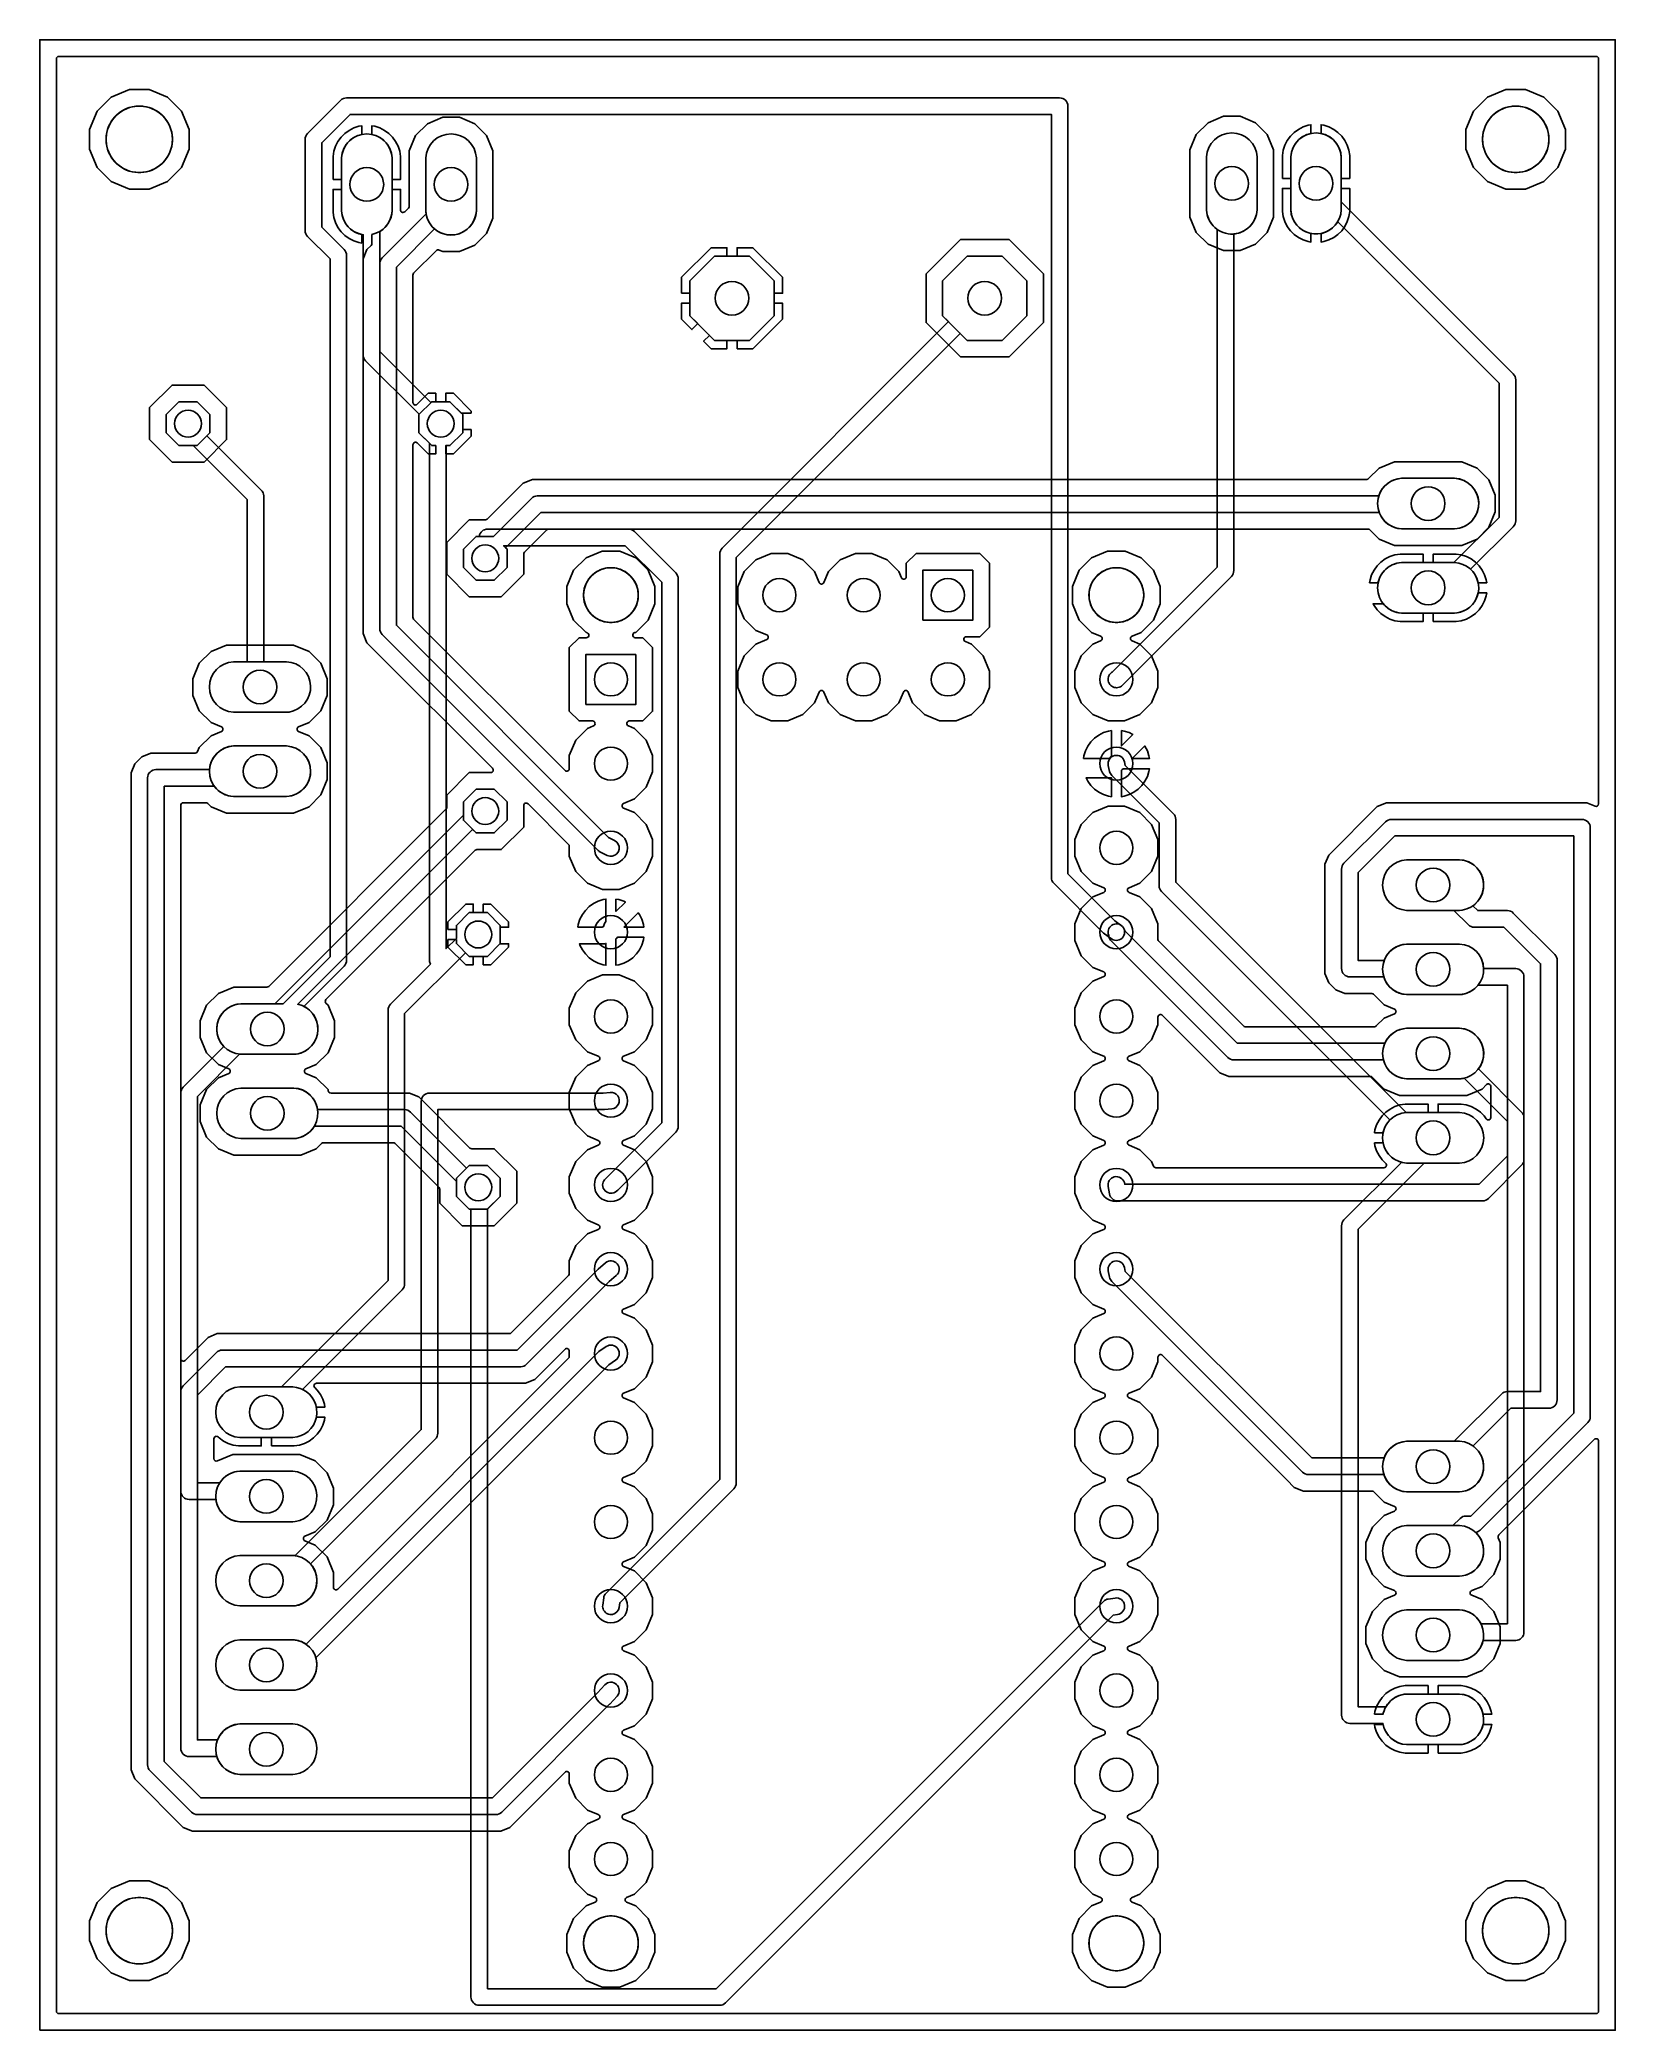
# Model space of a CAD drawing. Header units: millimetres. Extents: x 0 to 47.5, y 0 to 60.
import ezdxf

# ---------------------------------------------------------------- set-up
doc = ezdxf.new("R2010")
doc.units = ezdxf.units.MM

msp = doc.modelspace()

# ---------------------------------------------------------------- linework, layer by layer
at = {"layer": '16_copper'}
for points in [[(7.704, 15.335, 0.906347), (7.629, 16.852), (6.031, 16.852, 0.243053), (5.426, 16.5), (4.75, 16.5), (4.75, 28.146), (6.025, 29.421), (6.061, 29.418), (7.659, 29.418, 0.770701), (7.965, 30.861), (9.177, 32.073, 0.198912), (9.25, 32.25), (9.25, 53.5, 0.198912), (9.177, 53.677), (8.5, 54.354), (8.5, 56.896), (9.354, 57.75), (30.5, 57.75), (30.5, 34.75, 0.198912), (30.573, 34.573), (32.073, 33.073, 0.041311), (32.105, 33.047), (32.315, 32.897, 1), (32.605, 33.303), (32.412, 33.441), (31, 34.854), (31, 58, 0.414214), (30.75, 58.25), (9.25, 58.25, 0.198912), (9.073, 58.177), (8.073, 57.177, 0.198912), (8, 57), (8, 54.25, 0.198912), (8.073, 54.073), (8.75, 53.396), (8.75, 32.354), (7.338, 30.942), (6.061, 30.942, 0.643478), (5.548, 29.652), (4.323, 28.427, 0.198912), (4.25, 28.25), (4.25, 16.25, 0.414214), (4.5, 16), (5.311, 16, 0.365977), (6.031, 15.328), (7.629, 15.328)], [(12.946, 32.37), (13.494, 32.37), (13.88, 32.756), (13.88, 33.304), (13.494, 33.69), (12.946, 33.69), (12.56, 33.304), (12.56, 32.913), (12.25, 32.604), (12.25, 47.77), (12.364, 47.77), (12.75, 48.156), (12.75, 48.704), (12.364, 49.09), (11.816, 49.09), (11.79, 49.064), (10.25, 50.604), (10.25, 54.222, 0.251363), (10.622, 54.841), (10.622, 56.439, 0.95208), (9.098, 56.439), (9.098, 54.841, 0.358527), (9.75, 54.123), (9.75, 50.5, 0.198912), (9.823, 50.323), (11.436, 48.71), (11.43, 48.704), (11.43, 48.156), (11.75, 47.836), (11.75, 32.25, 0.122629), (11.779, 32.133), (10.573, 30.927, 0.198912), (10.5, 30.75), (10.5, 22.604), (7.288, 19.392), (6.031, 19.392, 0.95208), (6.031, 17.868), (7.629, 17.868, 0.778449), (7.921, 19.318), (10.927, 22.323, 0.198912), (11, 22.5), (11, 30.646), (12.835, 32.481)], [(12.512, 54.123, 0.357806), (13.162, 54.841), (13.162, 56.439, 0.95208), (11.638, 56.439), (11.638, 54.841), (11.645, 54.766), (11.66, 54.693), (11.682, 54.621), (11.71, 54.552), (11.746, 54.486), (11.787, 54.424), (11.835, 54.366), (11.888, 54.313), (11.946, 54.265), (12.008, 54.224), (12.074, 54.188), (12.143, 54.16), (12.215, 54.138), (12.288, 54.123), (12.363, 54.116), (12.437, 54.116)], [(32.507, 40.475), (32.545, 40.485, 0.155133), (32.677, 40.573), (35.927, 43.823, 0.198912), (36, 44), (36, 54.148, 0.377231), (36.702, 54.871), (36.702, 56.469, 0.95208), (35.178, 56.469), (35.178, 54.871, 0.230554), (35.5, 54.286), (35.5, 44.104), (32.336, 40.939, 0.105989), (32.255, 40.863), (32.235, 40.829), (32.221, 40.793), (32.212, 40.754), (32.21, 40.715), (32.214, 40.675), (32.224, 40.637), (32.24, 40.601), (32.262, 40.568), (32.288, 40.539), (32.319, 40.514), (32.353, 40.494), (32.39, 40.48), (32.429, 40.472), (32.468, 40.47)], [(42.734, 42.725, 0.62855), (43.142, 44.038), (44.427, 45.323, 0.198912), (44.5, 45.5), (44.5, 49.75, 0.198912), (44.427, 49.927), (39.242, 55.112), (39.242, 56.469, 0.95208), (37.718, 56.469), (37.718, 54.871, 0.740292), (39.133, 54.514), (44, 49.646), (44, 45.604), (42.638, 44.242), (41.061, 44.242, 0.95208), (41.061, 42.718), (42.659, 42.718)], [(17.268, 12.535, 0.321358), (17.468, 12.746), (17.486, 12.883), (20.927, 16.323, 0.198912), (21, 16.5), (21, 44.396), (27.754, 51.15), (27.964, 50.94), (29.016, 50.94), (29.76, 51.684), (29.76, 52.736), (29.016, 53.48), (27.964, 53.48), (27.22, 52.736), (27.22, 51.684), (27.4, 51.504), (20.573, 44.677, 0.198912), (20.5, 44.5), (20.5, 16.604), (17.073, 13.177, 0.163912), (17.002, 13.034), (16.972, 12.814), (16.97, 12.774), (16.974, 12.735), (16.984, 12.697), (17, 12.661), (17.022, 12.628), (17.048, 12.598), (17.079, 12.574), (17.113, 12.554), (17.15, 12.54), (17.189, 12.532), (17.228, 12.53)], [(7.514, 39.735, 0.906347), (7.439, 41.252), (6.75, 41.252), (6.75, 46.25, 0.198912), (6.677, 46.427), (5.039, 48.065), (5.13, 48.156), (5.13, 48.704), (4.744, 49.09), (4.196, 49.09), (3.81, 48.704), (3.81, 48.156), (4.196, 47.77), (4.627, 47.77), (6.25, 46.146), (6.25, 41.252), (5.841, 41.252, 0.95208), (5.841, 39.728), (7.439, 39.728)], [(42.734, 45.265, 0.906347), (42.659, 46.782), (41.061, 46.782, 0.95208), (41.061, 45.258), (42.659, 45.258)], [(17.254, 25.232, 0.195363), (17.427, 25.323), (19.177, 27.073, 0.198912), (19.25, 27.25), (19.25, 43.75, 0.198912), (19.177, 43.927), (17.927, 45.177, 0.198912), (17.75, 45.25), (13.5, 45.25, 0.378912), (13.252, 45.03), (13.156, 45.03), (12.77, 44.644), (12.77, 44.096), (13.156, 43.71), (13.704, 43.71), (14.09, 44.096), (14.09, 44.644), (13.984, 44.75), (17.646, 44.75), (18.75, 43.646), (18.75, 27.354), (17.091, 25.694, 0.161545), (16.985, 25.566), (16.975, 25.528, 0.417365), (17.175, 25.234), (17.214, 25.23)], [(7.514, 37.195, 0.906347), (7.439, 38.712), (5.841, 38.712, 0.95208), (5.841, 37.188), (7.439, 37.188)], [(42.884, 8.615, 0.906347), (42.809, 10.132), (41.211, 10.132, 0.255316), (40.587, 9.75), (39.75, 9.75), (39.75, 24.146), (41.742, 26.138), (42.809, 26.138, 0.95208), (42.809, 27.662), (41.211, 27.662), (41.193, 27.66), (34.25, 34.604), (34.25, 36.5, 0.198912), (34.177, 36.677), (32.728, 38.125), (32.704, 38.234, 1), (32.216, 38.126), (32.256, 37.946, 0.142639), (32.323, 37.823), (33.75, 36.396), (33.75, 34.5, 0.198912), (33.823, 34.323), (40.708, 27.438, 0.580144), (41.058, 26.161), (39.323, 24.427, 0.198912), (39.25, 24.25), (39.25, 9.5, 0.414214), (39.5, 9.25), (40.495, 9.25, 0.354775), (41.211, 8.608), (42.809, 8.608)], [(42.884, 33.765, 0.906347), (42.809, 35.282), (41.211, 35.282, 0.95208), (41.211, 33.758), (42.809, 33.758)], [(42.884, 31.225, 0.906347), (42.809, 32.742), (41.211, 32.742, 0.95208), (41.211, 31.218), (42.809, 31.218)], [(42.884, 11.155, 0.312629), (43.517, 11.75), (44.5, 11.75, 0.414214), (44.75, 12), (44.75, 27.5, 0.198912), (44.677, 27.677), (43.377, 28.976, 0.604689), (42.809, 30.202), (41.211, 30.202, 0.95208), (41.211, 28.678), (42.809, 28.678, 0.046091), (42.948, 28.698), (44.25, 27.396), (44.25, 12.25), (43.454, 12.25, 0.271223), (42.809, 12.672), (41.211, 12.672, 0.95208), (41.211, 11.148), (42.809, 11.148)], [(7.704, 12.795, 0.596656), (8.161, 14.058), (11.927, 17.823, 0.198912), (12, 18), (12, 27.75), (17, 27.75, 0.022669), (17.023, 27.751), (17.243, 27.771, 1), (17.197, 28.269), (16.989, 28.25), (11.75, 28.25, 0.414214), (11.5, 28), (11.5, 18.104), (7.701, 14.305), (7.629, 14.312), (6.031, 14.312, 0.95208), (6.031, 12.788), (7.629, 12.788)], [(7.734, 26.885, 0.906347), (7.659, 28.402), (6.061, 28.402, 0.95208), (6.061, 26.878), (7.659, 26.878)], [(20.502, 0.75, 0.196826), (20.677, 0.823), (32.368, 12.514), (32.495, 12.533, 1), (32.425, 13.027), (32.215, 12.997, 0.162277), (32.073, 12.927), (20.396, 1.25), (13.5, 1.25), (13.5, 24.756), (13.88, 25.136), (13.88, 25.684), (13.494, 26.07), (12.946, 26.07), (12.56, 25.684), (12.56, 25.136), (12.946, 24.75), (13, 24.75), (13, 1, 0.414214), (13.25, 0.75), (20.5, 0.75)], [(42.884, 16.235, 0.906347), (42.809, 17.752), (41.211, 17.752, 0.95208), (41.211, 16.228), (42.809, 16.228)], [(42.884, 13.695, 0.906347), (42.809, 15.212), (41.211, 15.212, 0.95208), (41.211, 13.688), (42.809, 13.688)], [(7.704, 10.255, 0.906347), (7.629, 11.772), (6.031, 11.772, 0.95208), (6.031, 10.248), (7.629, 10.248)], [(7.704, 7.715, 0.906347), (7.629, 9.232), (6.031, 9.232, 0.95208), (6.031, 7.708), (7.629, 7.708)]]:
    msp.add_lwpolyline(points, format="xyb", close=True, dxfattribs=at)
for points in [[(22.14, 51.684), (22.14, 52.736), (21.396, 53.48), (20.344, 53.48), (19.6, 52.736), (19.6, 51.684), (20.344, 50.94), (21.396, 50.94)], [(28.134, 44.014), (26.626, 44.014), (26.626, 42.506), (28.134, 42.506)], [(17.974, 41.474), (16.466, 41.474), (16.466, 39.966), (17.974, 39.966)], [(14.09, 36.476), (14.09, 37.024), (13.704, 37.41), (13.156, 37.41), (12.77, 37.024), (12.77, 36.476), (13.156, 36.09), (13.704, 36.09)]]:
    msp.add_lwpolyline(points, close=True, dxfattribs=at)
at = {"layer": '1_copper'}
for points in [[(40.259, 30.252, 0.14139), (40.296, 30.272), (40.533, 30.51), (40.846, 30.64, 0.66819), (40.846, 30.78), (40.533, 30.91), (40.216, 31.228, 0.198912), (40.162, 31.25), (39.351, 31.25), (39.075, 31.364), (38.864, 31.575), (38.75, 31.851), (38.75, 35.149), (38.864, 35.425), (40.325, 36.886), (40.601, 37), (46.649, 37), (46.895, 36.898, 0.534518), (47, 36.969), (47, 59.424, 0.414214), (46.924, 59.5), (0.576, 59.5, 0.414214), (0.5, 59.424), (0.5, 0.576, 0.414214), (0.576, 0.5), (46.924, 0.5, 0.414214), (47, 0.576), (47, 17.755, 0.668179), (46.87, 17.809), (43.99, 14.93, 0.303353), (43.974, 14.847), (44.034, 14.701), (44.034, 14.199), (43.842, 13.735), (43.487, 13.38), (43.174, 13.25, 0.66819), (43.174, 13.11), (43.487, 12.98), (43.842, 12.625), (44.034, 12.161), (44.034, 11.659), (43.842, 11.195), (43.487, 10.84), (43.023, 10.648), (40.997, 10.648), (40.533, 10.84), (40.178, 11.195), (39.986, 11.659), (39.986, 12.161), (40.178, 12.625), (40.533, 12.98), (40.846, 13.11, 0.66819), (40.846, 13.25), (40.533, 13.38), (40.178, 13.735), (39.986, 14.199), (39.986, 14.701), (40.178, 15.165), (40.533, 15.52), (40.846, 15.65, 0.66819), (40.846, 15.79), (40.533, 15.92), (40.226, 16.228, 0.198912), (40.172, 16.25), (38.101, 16.25), (37.825, 16.364), (37.603, 16.586), (33.844, 20.345, 0.668179), (33.714, 20.291), (33.714, 20.151), (33.523, 19.69), (33.17, 19.337), (32.841, 19.2, 0.66819), (32.841, 19.06), (33.17, 18.923), (33.523, 18.57), (33.714, 18.109), (33.714, 17.611), (33.523, 17.15), (33.17, 16.797), (32.841, 16.66, 0.66819), (32.841, 16.52), (33.17, 16.383), (33.523, 16.03), (33.714, 15.569), (33.714, 15.071), (33.523, 14.61), (33.17, 14.257), (32.841, 14.12, 0.66819), (32.841, 13.98), (33.17, 13.843), (33.523, 13.49), (33.714, 13.029), (33.714, 12.531), (33.523, 12.07), (33.17, 11.717), (32.841, 11.58, 0.66819), (32.841, 11.44), (33.17, 11.303), (33.523, 10.95), (33.714, 10.489), (33.714, 9.991), (33.523, 9.53), (33.17, 9.177), (32.841, 9.04, 0.66819), (32.841, 8.9), (33.17, 8.763), (33.523, 8.41), (33.714, 7.949), (33.714, 7.451), (33.523, 6.99), (33.17, 6.637), (32.841, 6.5, 0.66819), (32.841, 6.36), (33.17, 6.223), (33.523, 5.87), (33.714, 5.409), (33.714, 4.911), (33.523, 4.45), (33.17, 4.097), (32.934, 3.999, 0.66819), (32.934, 3.858), (33.211, 3.744), (33.584, 3.371), (33.785, 2.884), (33.785, 2.356), (33.584, 1.869), (33.211, 1.496), (32.724, 1.294), (32.196, 1.294), (31.709, 1.496), (31.336, 1.869), (31.135, 2.356), (31.135, 2.884), (31.336, 3.371), (31.709, 3.744), (31.986, 3.858, 0.66819), (31.986, 3.999), (31.75, 4.097), (31.397, 4.45), (31.206, 4.911), (31.206, 5.409), (31.397, 5.87), (31.75, 6.223), (32.079, 6.36, 0.66819), (32.079, 6.5), (31.75, 6.637), (31.397, 6.99), (31.206, 7.451), (31.206, 7.949), (31.397, 8.41), (31.75, 8.763), (32.079, 8.9, 0.66819), (32.079, 9.04), (31.75, 9.177), (31.397, 9.53), (31.206, 9.991), (31.206, 10.489), (31.397, 10.95), (31.75, 11.303), (32.079, 11.44, 0.66819), (32.079, 11.58), (31.75, 11.717), (31.397, 12.07), (31.206, 12.531), (31.206, 13.029), (31.397, 13.49), (31.75, 13.843), (32.079, 13.98, 0.66819), (32.079, 14.12), (31.75, 14.257), (31.397, 14.61), (31.206, 15.071), (31.206, 15.569), (31.397, 16.03), (31.75, 16.383), (32.079, 16.52, 0.66819), (32.079, 16.66), (31.75, 16.797), (31.397, 17.15), (31.206, 17.611), (31.206, 18.109), (31.397, 18.57), (31.75, 18.923), (32.079, 19.06, 0.66819), (32.079, 19.2), (31.75, 19.337), (31.397, 19.69), (31.206, 20.151), (31.206, 20.649), (31.397, 21.11), (31.75, 21.463), (32.079, 21.6, 0.66819), (32.079, 21.74), (31.75, 21.877), (31.397, 22.23), (31.206, 22.691), (31.206, 23.189), (31.397, 23.65), (31.75, 24.003), (32.079, 24.14, 0.66819), (32.079, 24.28), (31.75, 24.417), (31.397, 24.77), (31.206, 25.231), (31.206, 25.729), (31.397, 26.19), (31.75, 26.543), (32.079, 26.68, 0.66819), (32.079, 26.82), (31.75, 26.957), (31.397, 27.31), (31.206, 27.771), (31.206, 28.269), (31.397, 28.73), (31.75, 29.083), (32.079, 29.22, 0.66819), (32.079, 29.36), (31.75, 29.497), (31.397, 29.85), (31.206, 30.311), (31.206, 30.809), (31.397, 31.27), (31.75, 31.623), (32.079, 31.76, 0.66819), (32.079, 31.9), (31.75, 32.037), (31.397, 32.39), (31.206, 32.851), (31.206, 33.349), (31.397, 33.81), (31.75, 34.163), (32.079, 34.3, 0.66819), (32.079, 34.44), (31.75, 34.577), (31.397, 34.93), (31.206, 35.391), (31.206, 35.889), (31.397, 36.35), (31.75, 36.703), (32.211, 36.894), (32.709, 36.894), (33.17, 36.703), (33.523, 36.35), (33.714, 35.889), (33.714, 35.391), (33.523, 34.93), (33.17, 34.577), (32.841, 34.44, 0.66819), (32.841, 34.3), (33.17, 34.163), (33.523, 33.81), (33.714, 33.349), (33.714, 32.878, 0.198912), (33.736, 32.824), (36.288, 30.272, 0.198912), (36.342, 30.25), (40.242, 30.25), (40.25, 30.251)], [(10.947, 54.795, 0.215358), (11.006, 54.817), (11.116, 54.926, 0.198912), (11.138, 54.98), (11.138, 56.653), (11.33, 57.117), (11.685, 57.472), (12.149, 57.664), (12.651, 57.664), (13.115, 57.472), (13.47, 57.117), (13.662, 56.653), (13.662, 54.627), (13.47, 54.163), (13.115, 53.808), (12.651, 53.616), (12.149, 53.616), (12.039, 53.662, 0.303353), (11.956, 53.645), (11.272, 52.962, 0.198912), (11.25, 52.908), (11.25, 49.067, 0.668179), (11.38, 49.013), (11.711, 49.344), (11.938, 49.344), (11.938, 49.09), (11.816, 49.09), (11.43, 48.704), (11.43, 48.156), (11.816, 47.77), (11.938, 47.77), (11.938, 47.516), (11.711, 47.516), (11.38, 47.847, 0.668179), (11.25, 47.793), (11.25, 42.592, 0.198912), (11.272, 42.538), (15.836, 37.975, 0.668179), (15.966, 38.029), (15.966, 38.429), (16.157, 38.89), (16.51, 39.243), (16.694, 39.319, 0.820685), (16.665, 39.466), (16.259, 39.466), (15.966, 39.759), (15.966, 41.681), (16.259, 41.974), (16.478, 41.974, 0.752244), (16.519, 42.115), (16.513, 42.117, 0.125578), (16.469, 42.136), (16.096, 42.509), (15.895, 42.996), (15.895, 43.524), (16.096, 44.011), (16.469, 44.384), (16.956, 44.585), (17.484, 44.585), (17.971, 44.384), (18.344, 44.011), (18.545, 43.524), (18.545, 42.996), (18.344, 42.509), (17.971, 42.136, 0.966608), (17.949, 41.975), (17.955, 41.975), (17.962, 41.974), (18.181, 41.974), (18.474, 41.681), (18.474, 39.759), (18.181, 39.466), (17.775, 39.466, 0.820685), (17.746, 39.319), (17.93, 39.243), (18.283, 38.89), (18.474, 38.429), (18.474, 37.931), (18.283, 37.47), (17.93, 37.117), (17.601, 36.98, 0.66819), (17.601, 36.84), (17.93, 36.703), (18.283, 36.35), (18.474, 35.889), (18.474, 35.391), (18.283, 34.93), (17.93, 34.577), (17.469, 34.386), (16.971, 34.386), (16.51, 34.577), (16.157, 34.93), (15.966, 35.391), (15.966, 35.692, 0.198912), (15.944, 35.746), (14.72, 36.969, 0.668179), (14.59, 36.915), (14.59, 36.269), (13.911, 35.59), (13.182, 35.59, 0.198912), (13.128, 35.567), (8.628, 31.067, 0.414214), (8.628, 30.959), (8.692, 30.895), (8.884, 30.431), (8.884, 29.929), (8.692, 29.465), (8.337, 29.11), (8.024, 28.98, 0.66819), (8.024, 28.84), (8.337, 28.71), (8.692, 28.355, 0.503501), (8.786, 28.25), (11.149, 28.25), (11.425, 28.136), (12.968, 26.593, 0.198912), (13.022, 26.57), (13.701, 26.57), (14.38, 25.891), (14.38, 24.929), (13.701, 24.25), (12.739, 24.25), (12.06, 24.929), (12.06, 25.348, 0.198912), (12.037, 25.402), (10.712, 26.728, 0.198912), (10.658, 26.75), (8.548, 26.75, 0.198912), (8.494, 26.728), (8.337, 26.57), (7.873, 26.378), (5.847, 26.378), (5.383, 26.57), (5.028, 26.925), (4.836, 27.389), (4.836, 27.891), (5.028, 28.355), (5.383, 28.71), (5.696, 28.84, 0.66819), (5.696, 28.98), (5.383, 29.11), (5.028, 29.465), (4.836, 29.929), (4.836, 30.431), (5.028, 30.895), (5.383, 31.25), (5.847, 31.442), (6.85, 31.442, 0.198912), (6.904, 31.464), (12.247, 36.808, 0.198912), (12.27, 36.862), (12.27, 37.231), (12.949, 37.91), (13.595, 37.91, 0.668179), (13.649, 38.04), (10.086, 41.603), (9.864, 41.825), (9.75, 42.101), (9.75, 53.399), (9.864, 53.675), (9.99, 53.801, 0.198912), (10.012, 53.855), (10.012, 54.131, 0.342626), (10.622, 54.841), (10.622, 55.488), (10.876, 55.488), (10.876, 54.871), (10.876, 54.868), (10.876, 54.865), (10.878, 54.857), (10.879, 54.849), (10.88, 54.846), (10.881, 54.844), (10.885, 54.837), (10.888, 54.829), (10.89, 54.827), (10.891, 54.825), (10.897, 54.819), (10.902, 54.813), (10.905, 54.811), (10.907, 54.809), (10.914, 54.806), (10.921, 54.801), (10.924, 54.8), (10.926, 54.799), (10.934, 54.797), (10.942, 54.795), (10.945, 54.795)], [(8.844, 55.792), (8.844, 56.482), (8.869, 56.64), (8.918, 56.792), (8.991, 56.934), (9.085, 57.064), (9.198, 57.177), (9.327, 57.271), (9.47, 57.344), (9.622, 57.393), (9.708, 57.407), (9.708, 57.149, 0.342624), (9.098, 56.439), (9.098, 55.792)], [(10.622, 55.792), (10.622, 56.439, 0.342626), (10.012, 57.149), (10.012, 57.407), (10.098, 57.393), (10.25, 57.344), (10.393, 57.271), (10.522, 57.177), (10.635, 57.064), (10.729, 56.934), (10.802, 56.792), (10.851, 56.64), (10.876, 56.482), (10.876, 55.792)], [(17.262, 35.394, 0.724899), (17.332, 35.864), (17.148, 35.955), (10.75, 42.354), (10.75, 53.146), (11.903, 54.3, 0.623949), (13.162, 54.841), (13.162, 56.439, 0.95208), (11.638, 56.439), (11.638, 54.841, 0.029333), (11.648, 54.752), (10.323, 53.427, 0.198912), (10.25, 53.25), (10.25, 42.25, 0.198912), (10.323, 42.073), (16.823, 35.573, 0.080612), (16.888, 35.526), (17.108, 35.416), (17.145, 35.402), (17.183, 35.393), (17.223, 35.39)], [(36.052, 54.153, 0.357806), (36.702, 54.871), (36.702, 56.469, 0.95208), (35.178, 56.469), (35.178, 54.871), (35.185, 54.796), (35.2, 54.723), (35.222, 54.651), (35.25, 54.582), (35.286, 54.516), (35.327, 54.454), (35.375, 54.396), (35.428, 54.343), (35.486, 54.295), (35.548, 54.254), (35.614, 54.218), (35.683, 54.19), (35.755, 54.168), (35.828, 54.153), (35.903, 54.146), (35.977, 54.146)], [(37.464, 55.822), (37.464, 56.512), (37.489, 56.67), (37.538, 56.822), (37.611, 56.965), (37.705, 57.094), (37.818, 57.207), (37.947, 57.301), (38.09, 57.374), (38.242, 57.423), (38.328, 57.437), (38.328, 57.179, 0.342624), (37.718, 56.469), (37.718, 55.822)], [(39.242, 55.822), (39.242, 56.469, 0.342626), (38.632, 57.179), (38.632, 57.437), (38.718, 57.423), (38.87, 57.374), (39.013, 57.301), (39.142, 57.207), (39.255, 57.094), (39.349, 56.965), (39.422, 56.822), (39.471, 56.67), (39.496, 56.512), (39.496, 55.822)], [(9.622, 53.887), (9.47, 53.936), (9.327, 54.009), (9.198, 54.103), (9.085, 54.216), (8.991, 54.345), (8.918, 54.488), (8.869, 54.64), (8.844, 54.798), (8.844, 55.488), (9.098, 55.488), (9.098, 54.841, 0.342624), (9.708, 54.131), (9.708, 53.873)], [(38.242, 53.917), (38.09, 53.966), (37.947, 54.039), (37.818, 54.133), (37.705, 54.246), (37.611, 54.375), (37.538, 54.518), (37.489, 54.67), (37.464, 54.828), (37.464, 55.518), (37.718, 55.518), (37.718, 54.871, 0.342624), (38.328, 54.161), (38.328, 53.903)], [(38.632, 54.161, 0.342626), (39.242, 54.871), (39.242, 55.518), (39.496, 55.518), (39.496, 54.828), (39.471, 54.67), (39.422, 54.518), (39.349, 54.375), (39.255, 54.246), (39.142, 54.133), (39.013, 54.039), (38.87, 53.966), (38.718, 53.917), (38.632, 53.903)], [(12.949, 43.21), (12.27, 43.889), (12.27, 44.851), (12.949, 45.53), (13.438, 45.53, 0.198912), (13.492, 45.553), (14.353, 46.414), (14.353, 46.414), (14.575, 46.636), (14.851, 46.75), (40.012, 46.75, 0.198912), (40.066, 46.772), (40.383, 47.09), (40.847, 47.282), (42.873, 47.282), (43.337, 47.09), (43.692, 46.735), (43.884, 46.271), (43.884, 45.769), (43.692, 45.305), (43.337, 44.95), (42.873, 44.758), (40.847, 44.758), (40.383, 44.95), (40.106, 45.228, 0.198912), (40.052, 45.25), (15.342, 45.25, 0.198912), (15.288, 45.228), (14.613, 44.552, 0.198912), (14.59, 44.498), (14.59, 43.889), (13.911, 43.21)], [(14.09, 44.096), (14.09, 44.644), (14.044, 44.69), (15.104, 45.75), (40.385, 45.75, 0.298328), (41.061, 45.258), (42.659, 45.258, 0.95208), (42.659, 46.782), (41.061, 46.782, 0.313481), (40.371, 46.25), (15, 46.25, 0.198912), (14.823, 46.177), (13.677, 45.03), (13.156, 45.03), (12.77, 44.644), (12.77, 44.096), (13.156, 43.71), (13.704, 43.71)], [(23.573, 43.594, 0.291651), (23.64, 43.641), (23.777, 43.97), (24.13, 44.323), (24.591, 44.514), (25.089, 44.514), (25.55, 44.323), (25.903, 43.97), (25.979, 43.786, 0.820685), (26.126, 43.815), (26.126, 44.221), (26.419, 44.514), (28.341, 44.514), (28.634, 44.221), (28.634, 42.299), (28.341, 42.006), (27.935, 42.006, 0.820685), (27.906, 41.859), (28.09, 41.783), (28.443, 41.43), (28.634, 40.969), (28.634, 40.471), (28.443, 40.01), (28.09, 39.657), (27.629, 39.466), (27.131, 39.466), (26.67, 39.657), (26.317, 40.01), (26.18, 40.339, 0.66819), (26.04, 40.339), (25.903, 40.01), (25.55, 39.657), (25.089, 39.466), (24.591, 39.466), (24.13, 39.657), (23.777, 40.01), (23.64, 40.339, 0.66819), (23.5, 40.339), (23.363, 40.01), (23.01, 39.657), (22.549, 39.466), (22.051, 39.466), (21.59, 39.657), (21.237, 40.01), (21.046, 40.471), (21.046, 40.969), (21.237, 41.43), (21.59, 41.783), (21.919, 41.92, 0.66819), (21.919, 42.06), (21.59, 42.197), (21.237, 42.55), (21.046, 43.011), (21.046, 43.509), (21.237, 43.97), (21.59, 44.323), (22.051, 44.514), (22.549, 44.514), (23.01, 44.323), (23.363, 43.97), (23.5, 43.641), (23.501, 43.638), (23.502, 43.636), (23.507, 43.629), (23.511, 43.622), (23.513, 43.62), (23.514, 43.618), (23.521, 43.613), (23.527, 43.607), (23.529, 43.606), (23.531, 43.604), (23.539, 43.601), (23.546, 43.598), (23.549, 43.597), (23.552, 43.596), (23.56, 43.595), (23.568, 43.594), (23.57, 43.594)], [(32.211, 39.466), (31.75, 39.657), (31.397, 40.01), (31.206, 40.471), (31.206, 40.969), (31.397, 41.43), (31.75, 41.783), (31.986, 41.881, 0.66819), (31.986, 42.022), (31.709, 42.136), (31.336, 42.509), (31.135, 42.996), (31.135, 43.524), (31.336, 44.011), (31.709, 44.384), (32.196, 44.585), (32.724, 44.585), (33.211, 44.384), (33.584, 44.011), (33.785, 43.524), (33.785, 42.996), (33.584, 42.509), (33.211, 42.136), (32.934, 42.022, 0.66819), (32.934, 41.881), (33.17, 41.783), (33.523, 41.43), (33.714, 40.969), (33.714, 40.471), (33.523, 40.01), (33.17, 39.657), (32.709, 39.466)], [(43.369, 43.632, 0.342626), (42.659, 44.242), (42.012, 44.242), (42.012, 44.496), (42.702, 44.496), (42.86, 44.471), (43.012, 44.422), (43.154, 44.349), (43.284, 44.255), (43.397, 44.142), (43.491, 44.013), (43.564, 43.87), (43.613, 43.718), (43.627, 43.632)], [(42.012, 42.464), (42.012, 42.718), (42.659, 42.718, 0.342624), (43.369, 43.328), (43.627, 43.328), (43.613, 43.242), (43.564, 43.09), (43.491, 42.947), (43.397, 42.818), (43.284, 42.705), (43.154, 42.611), (43.012, 42.538), (42.86, 42.489), (42.702, 42.464)], [(41.018, 42.464), (40.86, 42.489), (40.708, 42.538), (40.565, 42.611), (40.436, 42.705), (40.323, 42.818), (40.229, 42.947), (40.202, 43), (40.506, 43, 0.213213), (41.061, 42.718), (41.708, 42.718), (41.708, 42.464)], [(4.71, 38.503, 0.226634), (4.759, 38.547), (4.808, 38.665), (5.163, 39.02), (5.476, 39.15, 0.66819), (5.476, 39.29), (5.163, 39.42), (4.808, 39.775), (4.616, 40.239), (4.616, 40.741), (4.808, 41.205), (5.163, 41.56), (5.627, 41.752), (7.653, 41.752), (8.117, 41.56), (8.472, 41.205), (8.664, 40.741), (8.664, 40.239), (8.472, 39.775), (8.117, 39.42), (7.804, 39.29, 0.66819), (7.804, 39.15), (8.117, 39.02), (8.472, 38.665), (8.664, 38.201), (8.664, 37.699), (8.472, 37.235), (8.117, 36.88), (7.653, 36.688), (5.627, 36.688), (5.163, 36.88), (5.066, 36.978, 0.198912), (5.012, 37), (4.326, 37, 0.414214), (4.25, 36.924), (4.25, 20.245, 0.668179), (4.38, 20.191), (5.075, 20.886), (5.351, 21), (14.158, 21, 0.198912), (14.212, 21.022), (15.944, 22.754, 0.198912), (15.966, 22.808), (15.966, 23.189), (16.157, 23.65), (16.51, 24.003), (16.839, 24.14, 0.66819), (16.839, 24.28), (16.51, 24.417), (16.157, 24.77), (15.966, 25.231), (15.966, 25.729), (16.157, 26.19), (16.51, 26.543), (16.839, 26.68, 0.66819), (16.839, 26.82), (16.51, 26.957), (16.157, 27.31), (15.966, 27.771), (15.966, 28.269), (16.157, 28.73), (16.51, 29.083), (16.839, 29.22, 0.66819), (16.839, 29.36), (16.51, 29.497), (16.157, 29.85), (15.966, 30.311), (15.966, 30.809), (16.157, 31.27), (16.51, 31.623), (16.971, 31.814), (17.469, 31.814), (17.93, 31.623), (18.283, 31.27), (18.474, 30.809), (18.474, 30.311), (18.283, 29.85), (17.93, 29.497), (17.601, 29.36, 0.66819), (17.601, 29.22), (17.93, 29.083), (18.283, 28.73), (18.474, 28.269), (18.474, 27.771), (18.283, 27.31), (17.93, 26.957), (17.601, 26.82, 0.66819), (17.601, 26.68), (17.93, 26.543), (18.283, 26.19), (18.474, 25.729), (18.474, 25.231), (18.283, 24.77), (17.93, 24.417), (17.601, 24.28, 0.66819), (17.601, 24.14), (17.93, 24.003), (18.283, 23.65), (18.474, 23.189), (18.474, 22.691), (18.283, 22.23), (17.93, 21.877), (17.601, 21.74, 0.66819), (17.601, 21.6), (17.93, 21.463), (18.283, 21.11), (18.474, 20.649), (18.474, 20.151), (18.283, 19.69), (17.93, 19.337), (17.601, 19.2, 0.66819), (17.601, 19.06), (17.93, 18.923), (18.283, 18.57), (18.474, 18.109), (18.474, 17.611), (18.283, 17.15), (17.93, 16.797), (17.601, 16.66, 0.66819), (17.601, 16.52), (17.93, 16.383), (18.283, 16.03), (18.474, 15.569), (18.474, 15.071), (18.283, 14.61), (17.93, 14.257), (17.601, 14.12, 0.66819), (17.601, 13.98), (17.93, 13.843), (18.283, 13.49), (18.474, 13.029), (18.474, 12.531), (18.283, 12.07), (17.93, 11.717), (17.601, 11.58, 0.66819), (17.601, 11.44), (17.93, 11.303), (18.283, 10.95), (18.474, 10.489), (18.474, 9.991), (18.283, 9.53), (17.93, 9.177), (17.601, 9.04, 0.66819), (17.601, 8.9), (17.93, 8.763), (18.283, 8.41), (18.474, 7.949), (18.474, 7.451), (18.283, 6.99), (17.93, 6.637), (17.601, 6.5, 0.66819), (17.601, 6.36), (17.93, 6.223), (18.283, 5.87), (18.474, 5.409), (18.474, 4.911), (18.283, 4.45), (17.93, 4.097), (17.694, 3.999, 0.66819), (17.694, 3.858), (17.971, 3.744), (18.344, 3.371), (18.545, 2.884), (18.545, 2.356), (18.344, 1.869), (17.971, 1.496), (17.484, 1.294), (16.956, 1.294), (16.469, 1.496), (16.096, 1.869), (15.895, 2.356), (15.895, 2.884), (16.096, 3.371), (16.469, 3.744), (16.746, 3.858, 0.66819), (16.746, 3.999), (16.51, 4.097), (16.157, 4.45), (15.966, 4.911), (15.966, 5.409), (16.157, 5.87), (16.51, 6.223), (16.839, 6.36, 0.66819), (16.839, 6.5), (16.51, 6.637), (16.157, 6.99), (15.966, 7.451), (15.966, 7.721, 0.668179), (15.836, 7.775), (14.397, 6.336), (14.175, 6.114), (13.899, 6), (4.601, 6), (4.325, 6.114), (2.864, 7.575), (2.75, 7.851), (2.75, 37.899), (2.864, 38.175), (3.075, 38.386), (3.351, 38.5), (4.689, 38.5), (4.691, 38.5), (4.692, 38.5), (4.701, 38.502)], [(7.514, 39.735, 0.906347), (7.439, 41.252), (5.841, 41.252, 0.95208), (5.841, 39.728), (7.439, 39.728)], [(13.752, 6.5, 0.196826), (13.927, 6.573), (17.177, 9.823, 0.010862), (17.184, 9.831), (17.404, 10.071, 1), (17.036, 10.409), (16.819, 10.173), (13.646, 7), (4.854, 7), (3.75, 8.104), (3.75, 37.5), (5.262, 37.5, 0.226407), (5.841, 37.188), (7.439, 37.188, 0.95208), (7.439, 38.712), (5.841, 38.712, 0.380999), (5.117, 38), (3.5, 38, 0.414214), (3.25, 37.75), (3.25, 8, 0.198912), (3.323, 7.823), (4.573, 6.573, 0.198912), (4.75, 6.5), (13.75, 6.5)], [(32.612, 37.981, 0.053146), (32.651, 38.018), (32.654, 38.023, 0.005416), (32.658, 38.028), (33.456, 38.028), (33.443, 37.944), (33.394, 37.793), (33.322, 37.652), (33.229, 37.523), (33.117, 37.411), (32.988, 37.318), (32.847, 37.246), (32.696, 37.197), (32.612, 37.184)], [(7.734, 29.425, 0.836551), (7.779, 30.926), (13.05, 36.196), (13.156, 36.09), (13.704, 36.09), (14.09, 36.476), (14.09, 37.024), (13.704, 37.41), (13.156, 37.41), (12.77, 37.024), (12.77, 36.623), (7.088, 30.942), (6.061, 30.942, 0.95208), (6.061, 29.418), (7.659, 29.418)], [(32.224, 37.197), (32.073, 37.246), (31.932, 37.318), (31.803, 37.411), (31.691, 37.523), (31.598, 37.652), (31.548, 37.75), (32.25, 37.75, 0.058279), (32.308, 37.757), (32.308, 37.184)], [(42.884, 13.695, 0.599377), (43.337, 14.962), (43.295, 15.004, 0.151893), (43.427, 15.073), (46.677, 18.323, 0.198912), (46.75, 18.5), (46.75, 36.25, 0.414214), (46.5, 36.5), (40.75, 36.5, 0.198912), (40.573, 36.427), (39.323, 35.177, 0.198912), (39.25, 35), (39.25, 32, 0.414214), (39.5, 31.75), (40.521, 31.75, 0.313481), (41.211, 31.218), (42.809, 31.218, 0.213213), (43.364, 31.5), (44.25, 31.5), (44.25, 26.354), (43.396, 25.5), (32.71, 25.5, 0.978142), (32.21, 25.471), (32.214, 25.437), (32.254, 25.207, 0.364635), (32.5, 25), (43.5, 25, 0.198912), (43.677, 25.073), (44.677, 26.073, 0.198912), (44.75, 26.25), (44.75, 31.75, 0.414214), (44.5, 32), (43.534, 32, 0.392319), (42.809, 32.742), (41.211, 32.742, 0.298328), (40.535, 32.25), (39.75, 32.25), (39.75, 34.896), (40.854, 36), (46.25, 36), (46.25, 18.604), (43.146, 15.5), (43, 15.5, 0.198912), (42.823, 15.427), (42.608, 15.212), (41.211, 15.212, 0.95208), (41.211, 13.688), (42.809, 13.688)], [(42.884, 16.235, 0.675078), (43.214, 17.611), (44.354, 18.75), (45.5, 18.75, 0.414214), (45.75, 19), (45.75, 32.25, 0.198912), (45.677, 32.427), (44.427, 33.677, 0.198912), (44.25, 33.75), (43.354, 33.75), (43.208, 33.895, 0.714982), (42.809, 35.282), (41.211, 35.282, 0.95208), (41.211, 33.758), (42.638, 33.758), (43.073, 33.323, 0.198912), (43.25, 33.25), (44.146, 33.25), (45.25, 32.146), (45.25, 19.25), (44.25, 19.25, 0.198912), (44.073, 19.177), (42.648, 17.752), (41.211, 17.752, 0.302194), (40.531, 17.25), (38.354, 17.25), (32.729, 22.874), (32.705, 22.992, 1), (32.215, 22.888), (32.255, 22.698, 0.145489), (32.323, 22.573), (38.073, 16.823, 0.198912), (38.25, 16.75), (40.525, 16.75, 0.309721), (41.211, 16.228), (42.809, 16.228)], [(16.224, 33.252), (16.237, 33.336), (16.286, 33.487), (16.358, 33.628), (16.451, 33.757), (16.563, 33.869), (16.692, 33.962), (16.833, 34.034), (16.984, 34.083), (17.068, 34.096), (17.068, 33.42, 0.139235), (17.005, 33.299), (17, 33.275), (16.951, 33.252)], [(42.884, 28.685, 0.906347), (42.809, 30.202), (41.211, 30.202, 0.282928), (40.552, 29.75), (36.104, 29.75), (32.713, 33.14), (32.692, 33.193), (32.675, 33.228, 0.862486), (32.217, 33.04), (32.228, 33.007, 0.205752), (32.323, 32.823), (35.823, 29.323, 0.198912), (36, 29.25), (40.509, 29.25, 0.328601), (41.211, 28.678), (42.809, 28.678)], [(16.984, 32.117), (16.833, 32.166), (16.692, 32.238), (16.563, 32.331), (16.451, 32.443), (16.358, 32.572), (16.286, 32.713), (16.274, 32.75), (17, 32.75, 0.068639), (17.068, 32.76), (17.068, 32.104)], [(17.372, 32.903, 0.064397), (17.418, 32.948), (18.216, 32.948), (18.203, 32.864), (18.154, 32.713), (18.082, 32.572), (17.989, 32.443), (17.877, 32.331), (17.748, 32.238), (17.607, 32.166), (17.456, 32.117), (17.372, 32.104)], [(43.668, 27.441, 0.438609), (43.75, 27.517), (43.75, 28.449, 0.668179), (43.62, 28.503), (43.487, 28.37), (43.023, 28.178), (40.997, 28.178), (40.533, 28.37), (40.176, 28.728, 0.198912), (40.122, 28.75), (35.851, 28.75), (35.575, 28.864), (35.353, 29.086), (33.844, 30.595, 0.668179), (33.714, 30.541), (33.714, 30.311), (33.523, 29.85), (33.17, 29.497), (32.841, 29.36, 0.66819), (32.841, 29.22), (33.17, 29.083), (33.523, 28.73), (33.714, 28.269), (33.714, 27.771), (33.523, 27.31), (33.17, 26.957), (32.841, 26.82, 0.66819), (32.841, 26.68), (33.17, 26.543), (33.523, 26.19), (33.582, 26.047, 0.303351), (33.653, 26), (40.527, 26, 0.668179), (40.581, 26.13), (40.473, 26.238), (40.379, 26.367), (40.306, 26.51), (40.257, 26.662), (40.243, 26.748), (40.501, 26.748, 0.342624), (41.211, 26.138), (42.809, 26.138, 0.95208), (42.809, 27.662), (42.162, 27.662), (42.162, 27.916), (42.852, 27.916), (43.01, 27.891), (43.162, 27.842), (43.305, 27.769), (43.434, 27.675), (43.547, 27.562), (43.612, 27.472), (43.618, 27.466), (43.624, 27.459), (43.626, 27.458), (43.627, 27.457), (43.635, 27.452), (43.642, 27.447), (43.644, 27.447), (43.646, 27.446), (43.655, 27.444), (43.663, 27.441), (43.665, 27.441)], [(13.88, 25.136), (13.88, 25.684), (13.494, 26.07), (12.946, 26.07), (12.865, 25.989), (11.177, 27.677, 0.198912), (11, 27.75), (8.377, 27.75, 0.358527), (7.659, 28.402), (6.061, 28.402, 0.95208), (6.061, 26.878), (7.659, 26.878, 0.251363), (8.278, 27.25), (10.896, 27.25), (12.56, 25.587), (12.56, 25.136), (12.946, 24.75), (13.494, 24.75)], [(7.704, 7.715, 0.906347), (7.629, 9.232), (6.031, 9.232, 0.294467), (5.359, 8.75), (4.75, 8.75), (4.75, 19.146), (5.604, 20), (14.5, 20, 0.198912), (14.677, 20.073), (17.17, 22.567), (17.383, 22.751, 1), (17.057, 23.129), (16.837, 22.939, 0.018262), (16.823, 22.927), (14.396, 20.5), (5.5, 20.5, 0.198912), (5.323, 20.427), (4.323, 19.427, 0.198912), (4.25, 19.25), (4.25, 8.5, 0.414214), (4.5, 8.25), (5.338, 8.25, 0.31725), (6.031, 7.708), (7.629, 7.708)], [(8.31, 18.887, 0.303347), (7.629, 19.392), (6.031, 19.392, 0.95208), (6.031, 17.868), (6.678, 17.868), (6.678, 17.614), (5.988, 17.614), (5.83, 17.639), (5.678, 17.688), (5.535, 17.761), (5.406, 17.855, 0.175803), (5.358, 17.897), (5.35, 17.899, 0.510803), (5.25, 17.827), (5.25, 17.231, 0.534506), (5.355, 17.161), (5.817, 17.352), (7.843, 17.352), (8.307, 17.16), (8.662, 16.805), (8.854, 16.341), (8.854, 15.839), (8.662, 15.375), (8.307, 15.02), (7.994, 14.89, 0.66819), (7.994, 14.75), (8.307, 14.62), (8.662, 14.265), (8.854, 13.801), (8.854, 13.349, 0.668179), (8.984, 13.295), (15.944, 20.254, 0.198912), (15.966, 20.308), (15.966, 20.471, 0.668179), (15.836, 20.525), (15.147, 19.836), (14.925, 19.614), (14.649, 19.5), (8.343, 19.5, 0.668179), (8.289, 19.37), (8.367, 19.292), (8.461, 19.163), (8.534, 19.02), (8.583, 18.868), (8.597, 18.782), (8.339, 18.782), (8.332, 18.815)], [(7.704, 10.255, 0.453724), (8.324, 11.221), (17.16, 20.057), (17.361, 20.193, 1), (17.079, 20.607), (16.859, 20.457, 0.046778), (16.823, 20.427), (8.03, 11.634, 0.141765), (7.629, 11.772), (6.031, 11.772, 0.95208), (6.031, 10.248), (7.629, 10.248)], [(6.982, 17.614), (6.982, 17.868), (7.629, 17.868, 0.342624), (8.339, 18.478), (8.597, 18.478), (8.583, 18.392), (8.534, 18.24), (8.461, 18.097), (8.367, 17.968), (8.254, 17.855), (8.125, 17.761), (7.982, 17.688), (7.83, 17.639), (7.672, 17.614)], [(7.704, 15.335, 0.906347), (7.629, 16.852), (6.031, 16.852, 0.95208), (6.031, 15.328), (7.629, 15.328)], [(7.704, 12.795, 0.906347), (7.629, 14.312), (6.031, 14.312, 0.95208), (6.031, 12.788), (7.629, 12.788)], [(42.884, 11.155, 0.906347), (42.809, 12.672), (41.211, 12.672, 0.95208), (41.211, 11.148), (42.809, 11.148)], [(43.519, 9.522, 0.342626), (42.809, 10.132), (42.162, 10.132), (42.162, 10.386), (42.852, 10.386), (43.01, 10.361), (43.162, 10.312), (43.305, 10.239), (43.434, 10.145), (43.547, 10.032), (43.641, 9.902), (43.714, 9.76), (43.763, 9.608), (43.777, 9.522)], [(41.168, 8.354), (41.01, 8.379), (40.858, 8.428), (40.715, 8.501), (40.586, 8.595), (40.473, 8.708), (40.379, 8.837), (40.306, 8.98), (40.257, 9.132), (40.243, 9.218), (40.501, 9.218, 0.342624), (41.211, 8.608), (41.858, 8.608), (41.858, 8.354)], [(42.162, 8.354), (42.162, 8.608), (42.809, 8.608, 0.342624), (43.519, 9.218), (43.777, 9.218), (43.763, 9.132), (43.714, 8.98), (43.641, 8.837), (43.547, 8.708), (43.434, 8.595), (43.305, 8.501), (43.162, 8.428), (43.01, 8.379), (42.852, 8.354)]]:
    msp.add_lwpolyline(points, format="xyb", close=True, dxfattribs=at)
for points in [[(2.702, 55.5), (2.15, 55.728), (1.728, 56.15), (1.5, 56.702), (1.5, 57.298), (1.728, 57.85), (2.15, 58.272), (2.702, 58.5), (3.298, 58.5), (3.85, 58.272), (4.272, 57.85), (4.5, 57.298), (4.5, 56.702), (4.272, 56.15), (3.85, 55.728), (3.298, 55.5)], [(44.202, 55.5), (43.65, 55.728), (43.228, 56.15), (43, 56.702), (43, 57.298), (43.228, 57.85), (43.65, 58.272), (44.202, 58.5), (44.798, 58.5), (45.35, 58.272), (45.772, 57.85), (46, 57.298), (46, 56.702), (45.772, 56.15), (45.35, 55.728), (44.798, 55.5)], [(35.689, 53.646), (35.225, 53.838), (34.87, 54.193), (34.678, 54.657), (34.678, 56.683), (34.87, 57.147), (35.225, 57.502), (35.689, 57.694), (36.191, 57.694), (36.655, 57.502), (37.01, 57.147), (37.202, 56.683), (37.202, 54.657), (37.01, 54.193), (36.655, 53.838), (36.191, 53.646)], [(19.346, 52.362), (19.346, 52.841), (20.239, 53.734), (20.718, 53.734), (20.718, 53.48), (20.344, 53.48), (19.6, 52.736), (19.6, 52.362)], [(22.14, 52.362), (22.14, 52.736), (21.396, 53.48), (21.022, 53.48), (21.022, 53.734), (21.501, 53.734), (22.394, 52.841), (22.394, 52.362)], [(27.757, 50.44), (26.72, 51.477), (26.72, 52.943), (27.757, 53.98), (29.223, 53.98), (30.26, 52.943), (30.26, 51.477), (29.223, 50.44)], [(29.76, 51.684), (29.76, 52.736), (29.016, 53.48), (27.964, 53.48), (27.22, 52.736), (27.22, 51.684), (27.964, 50.94), (29.016, 50.94)], [(19.346, 51.579), (19.346, 52.058), (19.6, 52.058), (19.6, 51.684), (19.84, 51.444), (19.661, 51.264)], [(21.022, 50.686), (21.022, 50.94), (21.396, 50.94), (22.14, 51.684), (22.14, 52.058), (22.394, 52.058), (22.394, 51.579), (21.501, 50.686)], [(20.239, 50.686), (20.014, 50.911), (20.194, 51.09), (20.344, 50.94), (20.718, 50.94), (20.718, 50.686)], [(3.989, 47.27), (3.31, 47.949), (3.31, 48.911), (3.989, 49.59), (4.951, 49.59), (5.63, 48.911), (5.63, 47.949), (4.951, 47.27)], [(12.704, 48.75), (12.364, 49.09), (12.242, 49.09), (12.242, 49.344), (12.469, 49.344), (13.004, 48.809), (13.004, 48.75)], [(5.13, 48.156), (5.13, 48.704), (4.744, 49.09), (4.196, 49.09), (3.81, 48.704), (3.81, 48.156), (4.196, 47.77), (4.744, 47.77)], [(12.242, 47.516), (12.242, 47.77), (12.364, 47.77), (12.75, 48.156), (12.75, 48.25), (13.004, 48.25), (13.004, 48.051), (12.469, 47.516)], [(40.093, 43.632), (40.107, 43.718), (40.156, 43.87), (40.229, 44.013), (40.323, 44.142), (40.436, 44.255), (40.565, 44.349), (40.708, 44.422), (40.86, 44.471), (41.018, 44.496), (41.708, 44.496), (41.708, 44.242), (41.061, 44.242), (40.986, 44.235), (40.913, 44.22), (40.841, 44.198), (40.772, 44.17), (40.706, 44.134), (40.644, 44.093), (40.586, 44.045), (40.533, 43.992), (40.485, 43.934), (40.444, 43.872), (40.408, 43.806), (40.38, 43.737), (40.358, 43.665), (40.351, 43.632)], [(28.134, 44.014), (26.626, 44.014), (26.626, 42.506), (28.134, 42.506)], [(17.974, 41.474), (16.466, 41.474), (16.466, 39.966), (17.974, 39.966)], [(31.464, 38.332), (31.477, 38.416), (31.526, 38.567), (31.598, 38.708), (31.691, 38.837), (31.803, 38.949), (31.932, 39.042), (32.073, 39.114), (32.224, 39.163), (32.308, 39.176), (32.308, 38.409), (32.302, 38.402), (32.3, 38.399), (32.298, 38.397), (32.292, 38.388), (32.283, 38.374), (32.264, 38.342), (32.254, 38.332)], [(32.612, 39.176), (32.696, 39.163), (32.847, 39.114), (32.955, 39.059), (32.612, 38.716)], [(32.936, 38.332), (33.318, 38.714), (33.322, 38.708), (33.394, 38.567), (33.443, 38.416), (33.456, 38.332)], [(12.306, 33.182), (12.306, 33.409), (12.841, 33.944), (13.068, 33.944), (13.068, 33.69), (12.946, 33.69), (12.56, 33.304), (12.56, 33.182)], [(13.88, 33.25), (13.88, 33.304), (13.494, 33.69), (13.372, 33.69), (13.372, 33.944), (13.599, 33.944), (14.134, 33.409), (14.134, 33.25)], [(17.372, 34.096), (17.456, 34.083), (17.607, 34.034), (17.656, 34.009), (17.372, 33.726)], [(17.606, 33.252), (18.04, 33.686), (18.082, 33.628), (18.154, 33.487), (18.203, 33.336), (18.216, 33.252)], [(12.841, 32.116), (12.306, 32.651), (12.306, 32.878), (12.56, 32.878), (12.56, 32.756), (12.946, 32.37), (13.068, 32.37), (13.068, 32.116)], [(13.372, 32.116), (13.372, 32.37), (13.494, 32.37), (13.874, 32.75), (14.134, 32.75), (14.134, 32.651), (13.599, 32.116)], [(40.243, 27.052), (40.257, 27.138), (40.306, 27.29), (40.379, 27.433), (40.473, 27.562), (40.586, 27.675), (40.715, 27.769), (40.858, 27.842), (41.01, 27.891), (41.168, 27.916), (41.858, 27.916), (41.858, 27.662), (41.211, 27.662), (41.136, 27.655), (41.063, 27.64), (40.991, 27.618), (40.922, 27.59), (40.856, 27.554), (40.794, 27.513), (40.736, 27.465), (40.683, 27.412), (40.635, 27.354), (40.594, 27.292), (40.558, 27.226), (40.53, 27.157), (40.508, 27.085), (40.501, 27.052)], [(40.243, 9.522), (40.257, 9.608), (40.306, 9.76), (40.379, 9.902), (40.473, 10.032), (40.586, 10.145), (40.715, 10.239), (40.858, 10.312), (41.01, 10.361), (41.168, 10.386), (41.858, 10.386), (41.858, 10.132), (41.211, 10.132), (41.136, 10.125), (41.063, 10.11), (40.991, 10.088), (40.922, 10.06), (40.856, 10.024), (40.794, 9.983), (40.736, 9.935), (40.683, 9.882), (40.635, 9.824), (40.594, 9.762), (40.558, 9.696), (40.53, 9.627), (40.508, 9.555), (40.501, 9.522)], [(2.702, 1.5), (2.15, 1.728), (1.728, 2.15), (1.5, 2.702), (1.5, 3.298), (1.728, 3.85), (2.15, 4.272), (2.702, 4.5), (3.298, 4.5), (3.85, 4.272), (4.272, 3.85), (4.5, 3.298), (4.5, 2.702), (4.272, 2.15), (3.85, 1.728), (3.298, 1.5)], [(44.202, 1.5), (43.65, 1.728), (43.228, 2.15), (43, 2.702), (43, 3.298), (43.228, 3.85), (43.65, 4.272), (44.202, 4.5), (44.798, 4.5), (45.35, 4.272), (45.772, 3.85), (46, 3.298), (46, 2.702), (45.772, 2.15), (45.35, 1.728), (44.798, 1.5)]]:
    msp.add_lwpolyline(points, close=True, dxfattribs=at)
at = {"layer": 'drills_NPTH'}
for centre, radius in [((3, 57), 1), ((44.5, 57), 1), ((17.22, 43.26), 0.826), ((32.46, 43.26), 0.826), ((3, 3), 1), ((44.5, 3), 1), ((17.22, 2.62), 0.826), ((32.46, 2.62), 0.826)]:
    msp.add_circle(centre, radius, dxfattribs=at)
at = {"layer": 'drills_PTH'}
for centre, radius in [((9.86, 55.64), 0.508), ((12.4, 55.64), 0.508), ((35.94, 55.67), 0.508), ((38.48, 55.67), 0.508), ((20.87, 52.21), 0.508), ((28.49, 52.21), 0.508), ((4.47, 48.43), 0.406), ((12.09, 48.43), 0.406), ((41.86, 46.02), 0.508), ((13.43, 44.37), 0.406), ((41.86, 43.48), 0.508), ((22.3, 43.26), 0.5), ((24.84, 43.26), 0.5), ((27.38, 43.26), 0.5), ((6.64, 40.49), 0.508), ((17.22, 40.72), 0.5), ((22.3, 40.72), 0.5), ((24.84, 40.72), 0.5), ((27.38, 40.72), 0.5), ((32.46, 40.72), 0.5), ((6.64, 37.95), 0.508), ((17.22, 38.18), 0.5), ((32.46, 38.18), 0.5), ((13.43, 36.75), 0.406), ((17.22, 35.64), 0.5), ((32.46, 35.64), 0.5), ((42.01, 34.52), 0.508), ((17.22, 33.1), 0.5), ((32.46, 33.1), 0.5), ((13.22, 33.03), 0.406), ((42.01, 31.98), 0.508), ((6.86, 30.18), 0.508), ((17.22, 30.56), 0.5), ((32.46, 30.56), 0.5), ((42.01, 29.44), 0.508), ((17.22, 28.02), 0.5), ((32.46, 28.02), 0.5), ((6.86, 27.64), 0.508), ((42.01, 26.9), 0.508), ((13.22, 25.41), 0.406), ((17.22, 25.48), 0.5), ((32.46, 25.48), 0.5), ((17.22, 22.94), 0.5), ((32.46, 22.94), 0.5), ((17.22, 20.4), 0.5), ((32.46, 20.4), 0.5), ((6.83, 18.63), 0.508), ((17.22, 17.86), 0.5), ((32.46, 17.86), 0.5), ((42.01, 16.99), 0.508), ((6.83, 16.09), 0.508), ((17.22, 15.32), 0.5), ((32.46, 15.32), 0.5), ((42.01, 14.45), 0.508), ((6.83, 13.55), 0.508), ((17.22, 12.78), 0.5), ((32.46, 12.78), 0.5), ((42.01, 11.91), 0.508), ((6.83, 11.01), 0.508), ((17.22, 10.24), 0.5), ((32.46, 10.24), 0.5), ((42.01, 9.37), 0.508), ((6.83, 8.47), 0.508), ((17.22, 7.7), 0.5), ((32.46, 7.7), 0.5), ((17.22, 5.16), 0.5), ((32.46, 5.16), 0.5)]:
    msp.add_circle(centre, radius, dxfattribs=at)
at = {"layer": 'holes'}
for points in [[(4, 56.956), (3.992, 56.869), (3.977, 56.783), (3.955, 56.699), (3.925, 56.617), (3.888, 56.538), (3.844, 56.462), (3.794, 56.391), (3.738, 56.324), (3.676, 56.262), (3.609, 56.206), (3.538, 56.156), (3.462, 56.112), (3.383, 56.075), (3.301, 56.045), (3.217, 56.023), (3.131, 56.008), (3.044, 56), (2.956, 56), (2.869, 56.008), (2.783, 56.023), (2.699, 56.045), (2.617, 56.075), (2.538, 56.112), (2.462, 56.156), (2.391, 56.206), (2.324, 56.262), (2.262, 56.324), (2.206, 56.391), (2.156, 56.462), (2.112, 56.538), (2.075, 56.617), (2.045, 56.699), (2.023, 56.783), (2.008, 56.869), (2, 56.956), (2, 57.044), (2.008, 57.131), (2.023, 57.217), (2.045, 57.301), (2.075, 57.383), (2.112, 57.462), (2.156, 57.538), (2.206, 57.609), (2.262, 57.676), (2.324, 57.738), (2.391, 57.794), (2.462, 57.844), (2.538, 57.888), (2.617, 57.925), (2.699, 57.955), (2.783, 57.977), (2.869, 57.992), (2.956, 58), (3.044, 58), (3.131, 57.992), (3.217, 57.977), (3.301, 57.955), (3.383, 57.925), (3.462, 57.888), (3.538, 57.844), (3.609, 57.794), (3.676, 57.738), (3.738, 57.676), (3.794, 57.609), (3.844, 57.538), (3.888, 57.462), (3.925, 57.383), (3.955, 57.301), (3.977, 57.217), (3.992, 57.131), (4, 57.044), (4, 56.956)], [(45.5, 56.956), (45.492, 56.869), (45.477, 56.783), (45.455, 56.699), (45.425, 56.617), (45.388, 56.538), (45.344, 56.462), (45.294, 56.391), (45.238, 56.324), (45.176, 56.262), (45.109, 56.206), (45.038, 56.156), (44.962, 56.112), (44.883, 56.075), (44.801, 56.045), (44.717, 56.023), (44.631, 56.008), (44.544, 56), (44.456, 56), (44.369, 56.008), (44.283, 56.023), (44.199, 56.045), (44.117, 56.075), (44.038, 56.112), (43.962, 56.156), (43.891, 56.206), (43.824, 56.262), (43.762, 56.324), (43.706, 56.391), (43.656, 56.462), (43.612, 56.538), (43.575, 56.617), (43.545, 56.699), (43.523, 56.783), (43.508, 56.869), (43.5, 56.956), (43.5, 57.044), (43.508, 57.131), (43.523, 57.217), (43.545, 57.301), (43.575, 57.383), (43.612, 57.462), (43.656, 57.538), (43.706, 57.609), (43.762, 57.676), (43.824, 57.738), (43.891, 57.794), (43.962, 57.844), (44.038, 57.888), (44.117, 57.925), (44.199, 57.955), (44.283, 57.977), (44.369, 57.992), (44.456, 58), (44.544, 58), (44.631, 57.992), (44.717, 57.977), (44.801, 57.955), (44.883, 57.925), (44.962, 57.888), (45.038, 57.844), (45.109, 57.794), (45.176, 57.738), (45.238, 57.676), (45.294, 57.609), (45.344, 57.538), (45.388, 57.462), (45.425, 57.383), (45.455, 57.301), (45.477, 57.217), (45.492, 57.131), (45.5, 57.044), (45.5, 56.956)], [(17.261, 44.086), (17.341, 44.078), (17.421, 44.062), (17.498, 44.038), (17.573, 44.007), (17.645, 43.969), (17.712, 43.924), (17.775, 43.872), (17.832, 43.815), (17.884, 43.752), (17.929, 43.685), (17.967, 43.613), (17.998, 43.538), (18.022, 43.461), (18.038, 43.381), (18.046, 43.301), (18.046, 43.219), (18.038, 43.139), (18.022, 43.059), (17.998, 42.982), (17.967, 42.907), (17.929, 42.835), (17.884, 42.768), (17.832, 42.705), (17.775, 42.648), (17.712, 42.596), (17.645, 42.551), (17.573, 42.513), (17.498, 42.482), (17.421, 42.458), (17.341, 42.442), (17.261, 42.434), (17.179, 42.434), (17.099, 42.442), (17.019, 42.458), (16.942, 42.482), (16.867, 42.513), (16.795, 42.551), (16.728, 42.596), (16.665, 42.648), (16.608, 42.705), (16.556, 42.768), (16.511, 42.835), (16.473, 42.907), (16.442, 42.982), (16.418, 43.059), (16.402, 43.139), (16.395, 43.219), (16.395, 43.301), (16.402, 43.381), (16.418, 43.461), (16.442, 43.538), (16.473, 43.613), (16.511, 43.685), (16.556, 43.752), (16.608, 43.815), (16.665, 43.872), (16.728, 43.924), (16.795, 43.969), (16.867, 44.007), (16.942, 44.038), (17.019, 44.062), (17.099, 44.078), (17.179, 44.086), (17.261, 44.086)], [(32.501, 44.086), (32.581, 44.078), (32.661, 44.062), (32.738, 44.038), (32.813, 44.007), (32.885, 43.969), (32.952, 43.924), (33.015, 43.872), (33.072, 43.815), (33.124, 43.752), (33.169, 43.685), (33.207, 43.613), (33.238, 43.538), (33.262, 43.461), (33.278, 43.381), (33.285, 43.301), (33.285, 43.219), (33.278, 43.139), (33.262, 43.059), (33.238, 42.982), (33.207, 42.907), (33.169, 42.835), (33.124, 42.768), (33.072, 42.705), (33.015, 42.648), (32.952, 42.596), (32.885, 42.551), (32.813, 42.513), (32.738, 42.482), (32.661, 42.458), (32.581, 42.442), (32.501, 42.434), (32.419, 42.434), (32.339, 42.442), (32.259, 42.458), (32.182, 42.482), (32.107, 42.513), (32.035, 42.551), (31.968, 42.596), (31.905, 42.648), (31.848, 42.705), (31.796, 42.768), (31.751, 42.835), (31.713, 42.907), (31.682, 42.982), (31.658, 43.059), (31.642, 43.139), (31.635, 43.219), (31.635, 43.301), (31.642, 43.381), (31.658, 43.461), (31.682, 43.538), (31.713, 43.613), (31.751, 43.685), (31.796, 43.752), (31.848, 43.815), (31.905, 43.872), (31.968, 43.924), (32.035, 43.969), (32.107, 44.007), (32.182, 44.038), (32.259, 44.062), (32.339, 44.078), (32.419, 44.086), (32.501, 44.086)], [(4, 2.956), (3.992, 2.869), (3.977, 2.783), (3.955, 2.699), (3.925, 2.617), (3.888, 2.538), (3.844, 2.462), (3.794, 2.391), (3.738, 2.324), (3.676, 2.262), (3.609, 2.206), (3.538, 2.156), (3.462, 2.112), (3.383, 2.075), (3.301, 2.045), (3.217, 2.023), (3.131, 2.008), (3.044, 2), (2.956, 2), (2.869, 2.008), (2.783, 2.023), (2.699, 2.045), (2.617, 2.075), (2.538, 2.112), (2.462, 2.156), (2.391, 2.206), (2.324, 2.262), (2.262, 2.324), (2.206, 2.391), (2.156, 2.462), (2.112, 2.538), (2.075, 2.617), (2.045, 2.699), (2.023, 2.783), (2.008, 2.869), (2, 2.956), (2, 3.044), (2.008, 3.131), (2.023, 3.217), (2.045, 3.301), (2.075, 3.383), (2.112, 3.462), (2.156, 3.538), (2.206, 3.609), (2.262, 3.676), (2.324, 3.738), (2.391, 3.794), (2.462, 3.844), (2.538, 3.888), (2.617, 3.925), (2.699, 3.955), (2.783, 3.977), (2.869, 3.992), (2.956, 4), (3.044, 4), (3.131, 3.992), (3.217, 3.977), (3.301, 3.955), (3.383, 3.925), (3.462, 3.888), (3.538, 3.844), (3.609, 3.794), (3.676, 3.738), (3.738, 3.676), (3.794, 3.609), (3.844, 3.538), (3.888, 3.462), (3.925, 3.383), (3.955, 3.301), (3.977, 3.217), (3.992, 3.131), (4, 3.044), (4, 2.956)], [(45.5, 2.956), (45.492, 2.869), (45.477, 2.783), (45.455, 2.699), (45.425, 2.617), (45.388, 2.538), (45.344, 2.462), (45.294, 2.391), (45.238, 2.324), (45.176, 2.262), (45.109, 2.206), (45.038, 2.156), (44.962, 2.112), (44.883, 2.075), (44.801, 2.045), (44.717, 2.023), (44.631, 2.008), (44.544, 2), (44.456, 2), (44.369, 2.008), (44.283, 2.023), (44.199, 2.045), (44.117, 2.075), (44.038, 2.112), (43.962, 2.156), (43.891, 2.206), (43.824, 2.262), (43.762, 2.324), (43.706, 2.391), (43.656, 2.462), (43.612, 2.538), (43.575, 2.617), (43.545, 2.699), (43.523, 2.783), (43.508, 2.869), (43.5, 2.956), (43.5, 3.044), (43.508, 3.131), (43.523, 3.217), (43.545, 3.301), (43.575, 3.383), (43.612, 3.462), (43.656, 3.538), (43.706, 3.609), (43.762, 3.676), (43.824, 3.738), (43.891, 3.794), (43.962, 3.844), (44.038, 3.888), (44.117, 3.925), (44.199, 3.955), (44.283, 3.977), (44.369, 3.992), (44.456, 4), (44.544, 4), (44.631, 3.992), (44.717, 3.977), (44.801, 3.955), (44.883, 3.925), (44.962, 3.888), (45.038, 3.844), (45.109, 3.794), (45.176, 3.738), (45.238, 3.676), (45.294, 3.609), (45.344, 3.538), (45.388, 3.462), (45.425, 3.383), (45.455, 3.301), (45.477, 3.217), (45.492, 3.131), (45.5, 3.044), (45.5, 2.956)], [(17.261, 3.446), (17.341, 3.438), (17.421, 3.422), (17.498, 3.398), (17.573, 3.367), (17.645, 3.329), (17.712, 3.284), (17.775, 3.232), (17.832, 3.175), (17.884, 3.112), (17.929, 3.045), (17.967, 2.973), (17.998, 2.898), (18.022, 2.821), (18.038, 2.741), (18.046, 2.661), (18.046, 2.579), (18.038, 2.499), (18.022, 2.419), (17.998, 2.342), (17.967, 2.267), (17.929, 2.195), (17.884, 2.128), (17.832, 2.065), (17.775, 2.008), (17.712, 1.956), (17.645, 1.911), (17.573, 1.873), (17.498, 1.842), (17.421, 1.818), (17.341, 1.802), (17.261, 1.794), (17.179, 1.794), (17.099, 1.802), (17.019, 1.818), (16.942, 1.842), (16.867, 1.873), (16.795, 1.911), (16.728, 1.956), (16.665, 2.008), (16.608, 2.065), (16.556, 2.128), (16.511, 2.195), (16.473, 2.267), (16.442, 2.342), (16.418, 2.419), (16.402, 2.499), (16.395, 2.579), (16.395, 2.661), (16.402, 2.741), (16.418, 2.821), (16.442, 2.898), (16.473, 2.973), (16.511, 3.045), (16.556, 3.112), (16.608, 3.175), (16.665, 3.232), (16.728, 3.284), (16.795, 3.329), (16.867, 3.367), (16.942, 3.398), (17.019, 3.422), (17.099, 3.438), (17.179, 3.446), (17.261, 3.446)], [(32.501, 3.446), (32.581, 3.438), (32.661, 3.422), (32.738, 3.398), (32.813, 3.367), (32.885, 3.329), (32.952, 3.284), (33.015, 3.232), (33.072, 3.175), (33.124, 3.112), (33.169, 3.045), (33.207, 2.973), (33.238, 2.898), (33.262, 2.821), (33.278, 2.741), (33.285, 2.661), (33.285, 2.579), (33.278, 2.499), (33.262, 2.419), (33.238, 2.342), (33.207, 2.267), (33.169, 2.195), (33.124, 2.128), (33.072, 2.065), (33.015, 2.008), (32.952, 1.956), (32.885, 1.911), (32.813, 1.873), (32.738, 1.842), (32.661, 1.818), (32.581, 1.802), (32.501, 1.794), (32.419, 1.794), (32.339, 1.802), (32.259, 1.818), (32.182, 1.842), (32.107, 1.873), (32.035, 1.911), (31.968, 1.956), (31.905, 2.008), (31.848, 2.065), (31.796, 2.128), (31.751, 2.195), (31.713, 2.267), (31.682, 2.342), (31.658, 2.419), (31.642, 2.499), (31.635, 2.579), (31.635, 2.661), (31.642, 2.741), (31.658, 2.821), (31.682, 2.898), (31.713, 2.973), (31.751, 3.045), (31.796, 3.112), (31.848, 3.175), (31.905, 3.232), (31.968, 3.284), (32.035, 3.329), (32.107, 3.367), (32.182, 3.398), (32.259, 3.422), (32.339, 3.438), (32.419, 3.446), (32.501, 3.446)]]:
    msp.add_lwpolyline(points, close=True, dxfattribs=at)
at = {"layer": 'outline'}
msp.add_lwpolyline([(0, 0), (47.5, 0), (47.5, 60), (0, 60), (0, 0)], close=True, dxfattribs=at)

doc.saveas('drawing.dxf')
